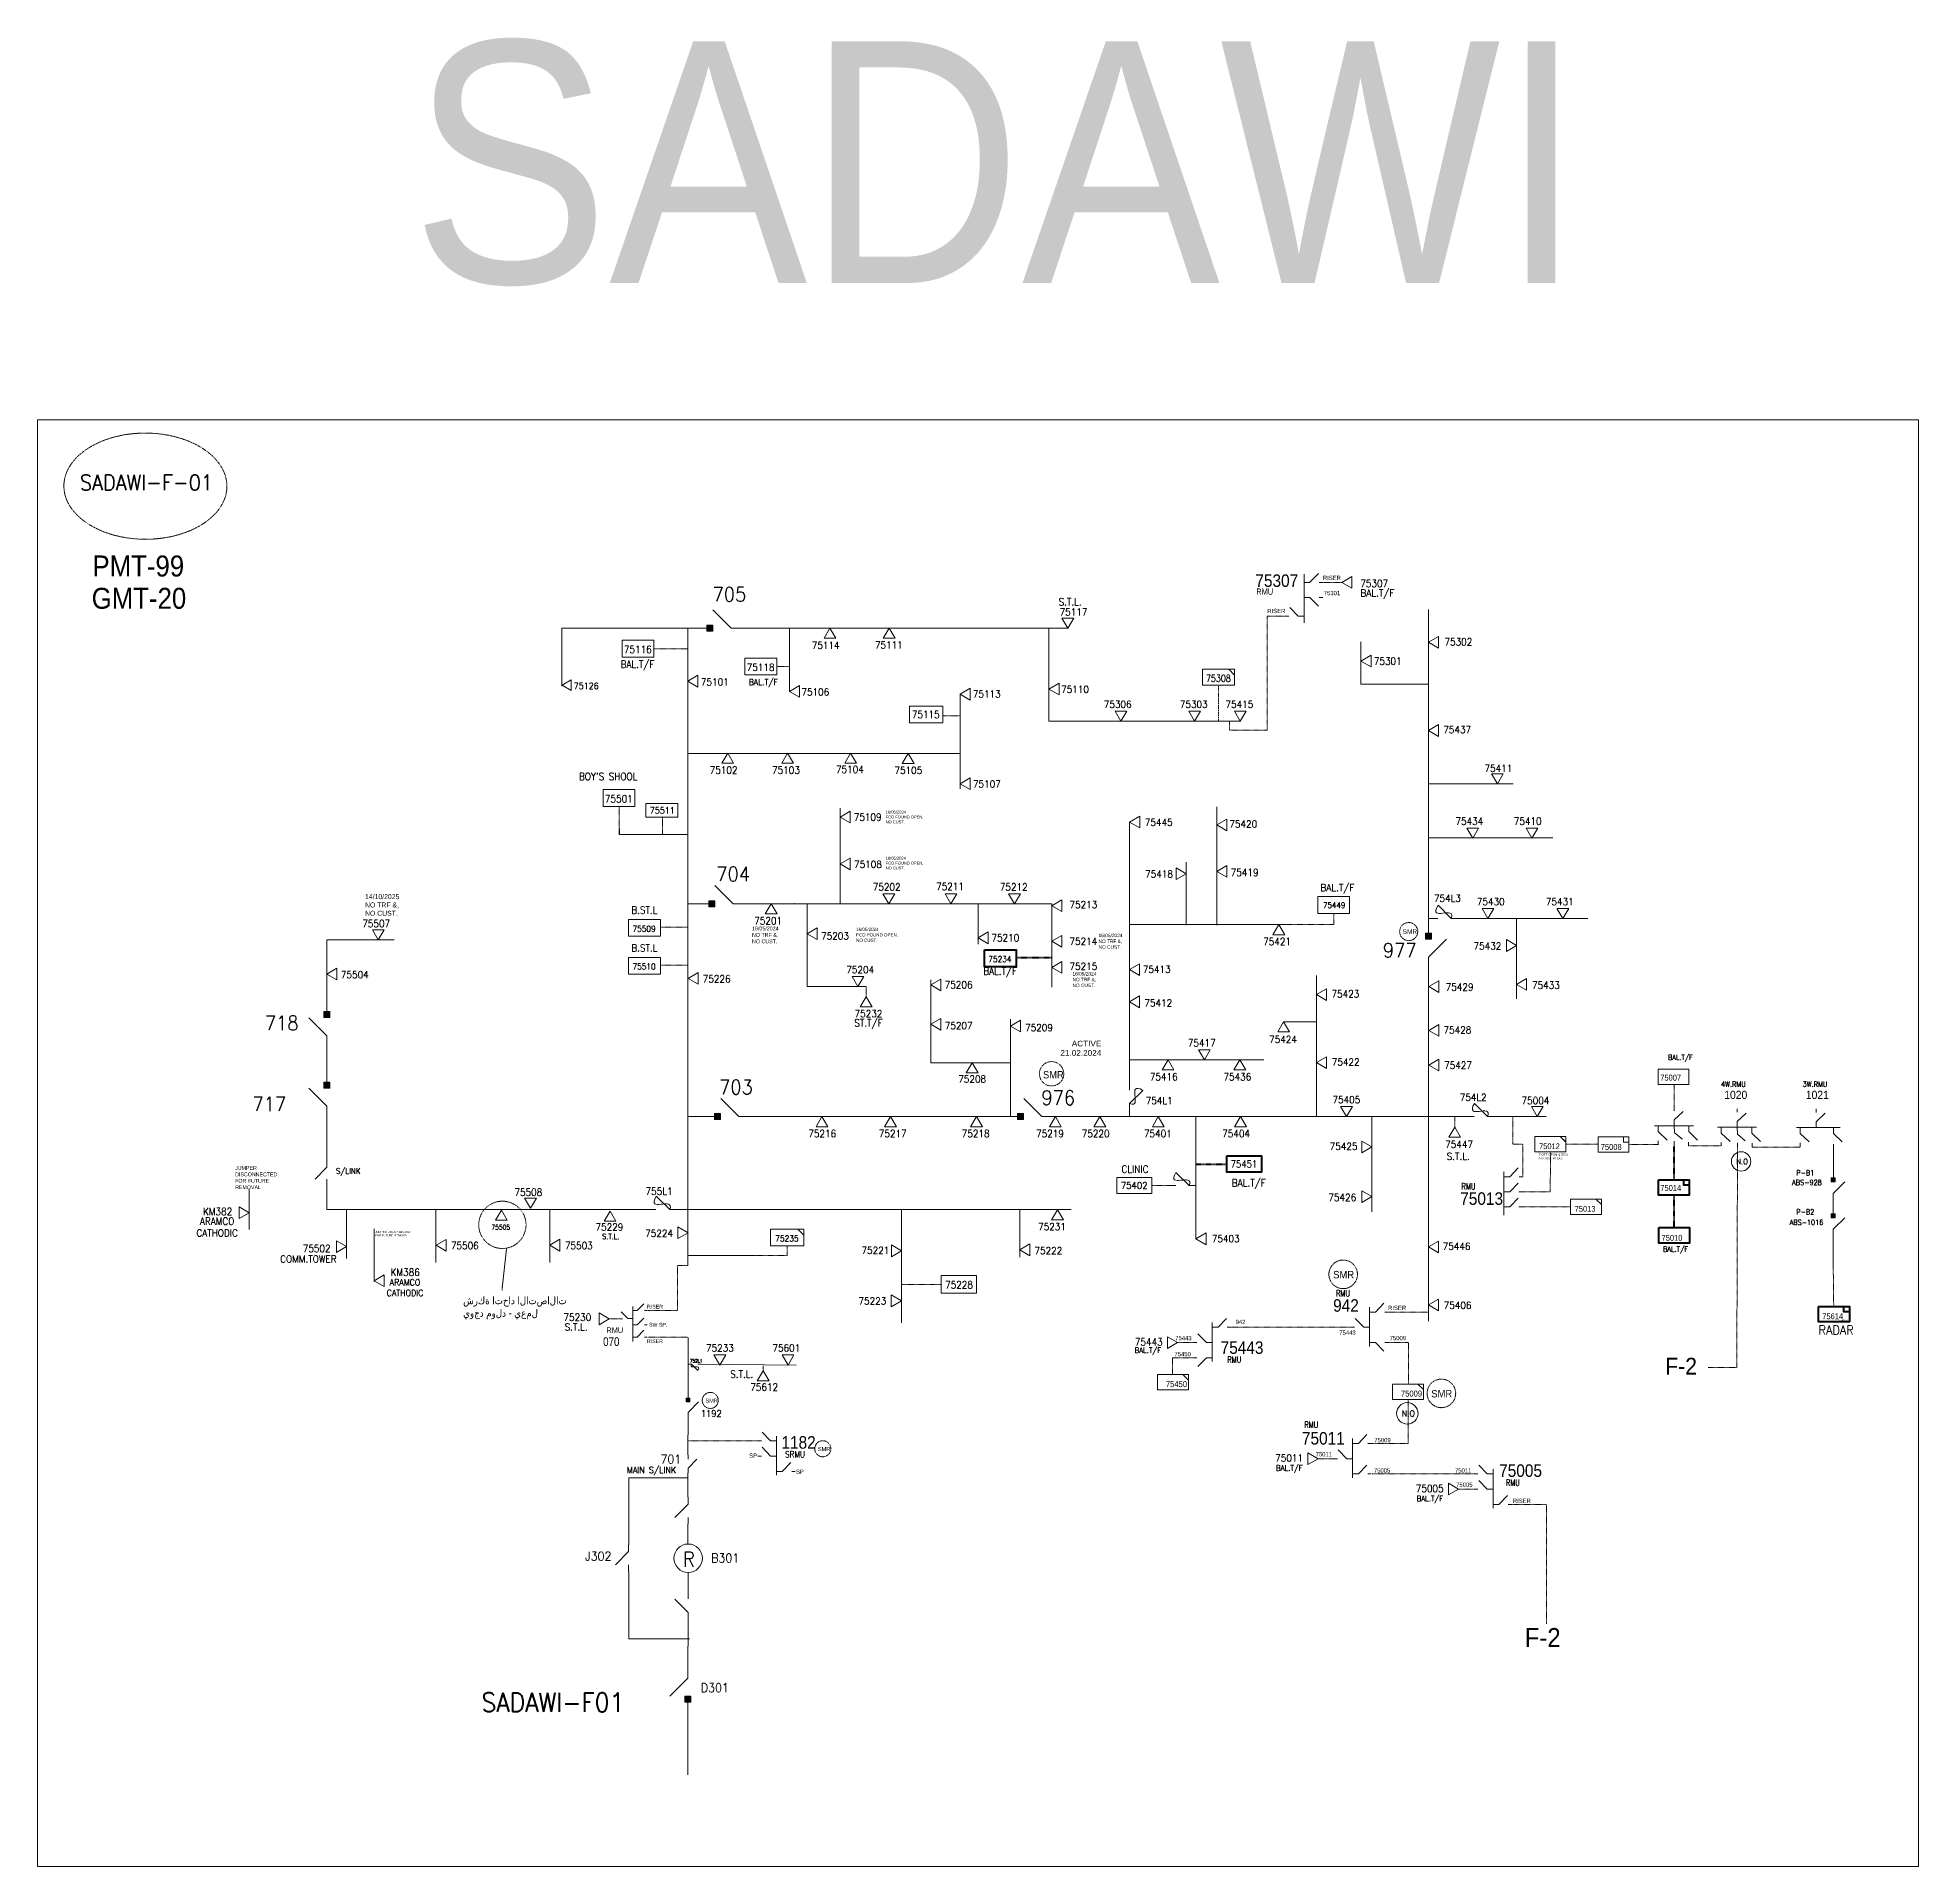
# Model space of a CAD drawing. Header units: metres. Extents: x 65984 to 144644, y -19036 to 23726.
# Drawn here: x 79820 to 81689, y 14799 to 16616 of the extents above; entities that cross this region are included whole.
import ezdxf
from ezdxf.enums import TextEntityAlignment as Align

# ---------------------------------------------------------------- set-up
doc = ezdxf.new("R2010")
doc.units = ezdxf.units.M
doc.header["$MEASUREMENT"] = 0
doc.linetypes.add('DGN Style 3', pattern=[0.013877, 0, -0.013877])
doc.linetypes.add('DGN Style 4', pattern=[1.6, 0.8, -0.4, 0, -0.4])
doc.layers.get('0').update_dxf_attribs({"color": 95, "lineweight": 40})
for name, color, linetype, lineweight in [('d_eos', 111, 'Continuous', 40), ('d_eos no', 121, 'Continuous', 40), ('d_switch', 95, 'Continuous', 40), ('d_tf no', 6, 'Continuous', 40), ('d_ug cable', 95, 'Continuous', 40), ('d_ug tf', 1, 'Continuous', 40), ('d_unit sub', 7, 'Continuous', 40), ('d_village name', 7, 'Continuous', 40), ('EXI TRANS 3PH', 7, 'Continuous', 0), ('FDR  2  03', 240, 'Continuous', 40), ('FDR  2  05', 154, 'Continuous', 40), ('FDR  2  17', 98, 'Continuous', 40), ('FDR  2  19', 172, 'Continuous', 40), ('FDR  3  01', 30, 'Continuous', 40), ('FDR  3  02', 251, 'Continuous', 40), ('FDR  4  02', 126, 'Continuous', 40), ('fedr no', 95, 'Continuous', 40), ('Level 37', 7, 'Continuous', 0), ('O H MAIN FEEDER', 4, 'Continuous', 100), ('RMU', 30, 'Continuous', 120), ('SW N O', 114, 'Continuous', 30), ('U G CABLE', 7, 'Continuous', 0)]:
    doc.layers.add(name, color=color, linetype=linetype, lineweight=lineweight)
doc.styles.add('NASKHF', font='naskhf.shx', dxfattribs={"height": 8})
doc.styles.get("Standard").update_dxf_attribs({"font": 'txt.shx'})
doc.styles.add('Style-Arial', font='arial.ttf')
doc.styles.add('Style-ENGINEERING', font='ENGINEERING.shx')
doc.styles.add('Style-msdefault', font='msdefault.shx')
doc.styles.add('Style-simplex', font='simplex.shx')
doc.styles.add('Style-STANDARD', font='STANDARD.shx')

msp = doc.modelspace()

# ---------------------------------------------------------------- texts
at = {"color": 4, "insert": (80877.3, 15604.5), "char_height": 5.552, "attachment_point": 9}
msp.add_mtext('\\FENGINEERING;\\H1x;\\W1.09375;ACTIVE\\P21.02.2024', dxfattribs=at)
at = {"layer": 'd_eos no', "color": 7, "linetype": 'Continuous', "lineweight": 13, "style": 'Style-Arial', "width": 0.88}
for s, height, p in [('SADAWI', 240.15, (80191.4, 16612.6)), ('PMT-99', 20.85, (79874.7, 16101.6)), ('75307', 12.46, (81030.4, 16082.8)), ('GMT-20', 20.85, (79873.9, 16069.5)), ('75013', 12.46, (81234, 15468.8)), ('75443', 12.46, (80995.9, 15320.7)), ('75011', 12.46, (81076.7, 15230.6)), ('75005', 12.46, (81272.7, 15198.5))]:
    msp.add_text(s, height=height, dxfattribs=at).set_placement(p, align=Align.TOP_LEFT)
at = {"layer": 'd_eos no', "color": 2, "linetype": 'Continuous', "lineweight": 13, "style": 'Style-Arial', "width": 0.88}
for s, p in [('942', (81107.7, 15362.6)), ('1182', (80559.4, 15226.5))]:
    msp.add_text(s, height=12.46, dxfattribs=at).set_placement(p, align=Align.TOP_LEFT)
at = {"layer": 'd_eos no', "color": 7, "linetype": 'Continuous', "lineweight": 13, "ltscale": 0.729, "style": 'Style-msdefault'}
for s, height, width, p in [('RMU', 5.34, 0.818182, (80385.5, 15334.5)), ('070', 8.73, 0.833333, (80382.2, 15324.8))]:
    msp.add_text(s, height=height, dxfattribs=dict(at, width=width)).set_placement(p, align=Align.TOP_LEFT)
at = {"layer": 'd_eos no', "color": 2, "linetype": 'Continuous', "lineweight": 13, "ltscale": 0.9, "insert": (80243.1, 15365.1), "char_height": 7.46, "attachment_point": 1, "style": 'NASKHF'}
msp.add_mtext('\\fArial|b0|i0|c178178|p39;\\H1x;\\W0.88;شركة اتحاد الاتصالات\\Pيوجد مولد - يعمل', dxfattribs=at)
at = {"layer": 'd_switch', "color": 7, "linetype": 'Continuous', "lineweight": 13, "style": 'Style-ENGINEERING', "width": 0.857143}
for s, rotation, p in [('RISER', 359.9996, (81097.5, 16081.5)), ('942', 0.0075, (81010.8, 15342.1)), ('75011', 0.0075, (81228.8, 15194.5))]:
    msp.add_text(s, height=4.27, rotation=rotation, dxfattribs=at).set_placement(p, align=Align.TOP_LEFT)
for s, p in [('75301', (81114.7, 16066.4)), ('RISER', (81180.2, 15356.1)), ('75443', (81130.1, 15331.5)), ('75009', (81180.2, 15326.1)), ('75009', (81164.9, 15224.7)), ('SP', (80581.7, 15193.3))]:
    msp.add_text(s, height=4.27, dxfattribs=at).set_placement(p, align=Align.TOP_RIGHT)
msp.add_text('RISER', height=4.27, rotation=359.9996, dxfattribs=at).set_placement((81060.2, 16048.6), align=Align.TOP_RIGHT)
at = {"layer": 'd_switch', "color": 7, "linetype": 'Continuous', "lineweight": 13, "ltscale": 0.729, "style": 'Style-ENGINEERING', "width": 0.921053}
for s, p in [('RISER', (80441.7, 15357)), ('SW SP.', (80446, 15339.1)), ('RISER', (80441.6, 15322.8))]:
    msp.add_text(s, height=3.69, rotation=359.9925, dxfattribs=at).set_placement(p, align=Align.TOP_RIGHT)
at = {"layer": 'd_switch', "color": 7, "linetype": 'Continuous', "lineweight": 13, "style": 'Style-ENGINEERING', "width": 0.857143}
for s, p in [('75450', (80950, 15310.2)), ('75443', (80950.8, 15326.1)), ('SP', (80527.4, 15209.3)), ('75011', (81090.3, 15210.7)), ('75005', (81230, 15180.4))]:
    msp.add_text(s, height=4.27, dxfattribs=at).set_placement(p, align=Align.TOP_LEFT)
for s, p in [('75005', (81164.5, 15190.3)), ('RISER', (81304.2, 15160.1))]:
    msp.add_text(s, height=4.27, dxfattribs=at).set_placement(p, align=Align.RIGHT)
at = {"layer": 'd_switch', "color": 2, "linetype": 'Continuous', "lineweight": 13, "attachment_point": 1, "style": 'NASKHF'}
for s, insert, char_height in [('\\Fmsdefault;\\H1x;\\W0.9;16/05/2024\\PFCO FOUND OPEN,\\PNO CUST.', (80663, 15848.1), 2.925), ('\\Fmsdefault;\\H1x;\\W0.9;16/05/2024\\PFCO FOUND OPEN,\\PNO CUST.', (80663, 15802.3), 2.925), ('\\Fmsdefault;\\H1x;\\W0.9;14/10/2025\\PNO TRF &,\\PNO CUST.', (80145.6, 15765.1), 4.963), ('\\Fmsdefault;\\H1x;\\W0.9;16/05/2024\\PNO TRF &,\\PNO CUST.', (80530.2, 15732.9), 3.84), ('\\Fmsdefault;\\H1x;\\W0.9;16/05/2024\\PFCO FOUND OPEN,\\PNO CUST.', (80633.6, 15731.7), 3.25), ('\\Fmsdefault;\\H1x;\\W0.9;16/05/2024\\PNO TRF &,\\PNO CUST.', (80874.6, 15725.8), 3.456), ('\\Fmsdefault;\\H1x;\\W0.9;16/05/2024\\PNO TRF &,\\PNO CUST.', (80848.7, 15687.7), 3.456)]:
    msp.add_mtext(s, dxfattribs=dict(at, insert=insert, char_height=char_height))
at = {"layer": 'd_switch', "color": 7, "linetype": 'Continuous', "lineweight": 13, "ltscale": 1.970983, "insert": (80016.5, 15494.9), "char_height": 3.826, "attachment_point": 1, "style": 'NASKHF'}
msp.add_mtext('\\FENGINEERING;\\H1x;\\W0.857143;JUMPER \\PDISCONNECTED\\PFOR FUTURE \\PREMOVAL', dxfattribs=at)
at = {"layer": 'd_switch', "color": 7, "linetype": 'Continuous', "lineweight": 13, "insert": (80155.6, 15430.5), "char_height": 2.067, "attachment_point": 1, "style": 'NASKHF'}
msp.add_mtext('\\FENGINEERING;\\H1x;\\W0.857143;JUMPER DISCONNECTED\\PFOR FUTURE REMOVAL', dxfattribs=at)
at = {"layer": 'd_tf no', "color": 1, "linetype": 'Continuous', "lineweight": 13, "style": 'Style-msdefault'}
for height, width, p in [(4.68, 0.947368, (81176.8, 15730.2)), (7.31, 0.945946, (80819.4, 15589.3)), (4.05, 0.945946, (80483.9, 15263.7)), (4.05, 0.945946, (80595.7, 15215.7))]:
    msp.add_text('SMR', height=height, dxfattribs=dict(at, width=width)).set_placement(p, align=Align.TOP_LEFT)
at = {"layer": 'd_tf no', "color": 13, "linetype": 'Continuous', "lineweight": 13, "style": 'Style-msdefault', "width": 0.945946}
for s, height, p in [('75007', 5.9, (81432.8, 15585.7)), ('75012', 5.68, (81312.4, 15517.4)), ('75008', 5.9, (81373.7, 15516.8)), ('75013', 5.68, (81347.8, 15455.2))]:
    msp.add_text(s, height=height, dxfattribs=at).set_placement(p, align=Align.TOP_LEFT)
at = {"layer": 'd_tf no', "color": 7, "linetype": 'Continuous', "lineweight": 13, "style": 'Style-msdefault', "width": 0.945946}
for s, p in [('1020', (81496.4, 15569.7)), ('1021', (81577.5, 15569.7))]:
    msp.add_text(s, height=8.14, dxfattribs=at).set_placement(p, align=Align.TOP_LEFT)
at = {"layer": 'd_tf no', "color": 13, "linetype": 'Continuous', "lineweight": 40, "style": 'Style-msdefault', "width": 0.945946}
for s, p in [('75014', (81432.9, 15476.1)), ('75010', (81434.1, 15426.5)), ('75614', (81593.8, 15348.6))]:
    msp.add_text(s, height=5.9, dxfattribs=at).set_placement(p, align=Align.TOP_LEFT)
at = {"layer": 'd_tf no', "color": 1, "linetype": 'Continuous', "lineweight": 40, "style": 'Style-msdefault', "width": 0.945946}
for p in [(81107.7, 15390.7), (81205.2, 15272.4)]:
    msp.add_text('SMR', height=7.43, dxfattribs=at).set_placement(p, align=Align.TOP_LEFT)
at = {"layer": 'd_tf no', "color": 7, "linetype": 'Continuous', "lineweight": 40, "style": 'Style-msdefault', "width": 0.945946}
msp.add_text('1500KVA', height=1.62, dxfattribs=at).set_placement((81610, 15342.3), align=Align.TOP_LEFT)
at = {"layer": 'd_tf no', "color": 55, "linetype": 'Continuous', "lineweight": 40, "style": 'Style-msdefault', "width": 0.945946}
for height, p in [(16.68, (81437.7, 15304.4)), (18.82, (81298.1, 15035.8))]:
    msp.add_text('F-2', height=height, dxfattribs=at).set_placement(p, align=Align.TOP_LEFT)
at = {"layer": 'd_tf no', "color": 6, "linetype": 'Continuous', "lineweight": 13, "style": 'Style-msdefault', "width": 0.945946}
msp.add_text('75450', height=5.97, dxfattribs=at).set_placement((80962.5, 15281.2), align=Align.TOP_RIGHT)
at = {"layer": 'd_tf no', "color": 2, "linetype": 'Continuous', "lineweight": 13, "style": 'Style-msdefault', "width": 0.945946}
msp.add_text('75009', height=5.97, dxfattribs=at).set_placement((81196.1, 15271.8), align=Align.TOP_RIGHT)
at = {"layer": 'd_tf no', "color": 2, "linetype": 'Continuous', "lineweight": 40, "insert": (81311.9, 15507.4), "char_height": 2.224, "attachment_point": 1, "style": 'NASKHF'}
msp.add_mtext('\\Fmsdefault;\\H1x;\\W0.945946;T-OFF OPEN & GRD\\PAS CUST REQU.', dxfattribs=at)
at = {"layer": 'FDR  3  01', "color": 121, "linetype": 'Continuous', "lineweight": 13, "style": 'Style-STANDARD'}
for s, p in [('705', (80507.7, 16063.1)), ('704', (80511.4, 15785.1)), ('718', (80062.8, 15637.1)), ('703', (80514.2, 15573.3)), ('717', (80050.4, 15556.5))]:
    msp.add_text(s, height=14.29, rotation=359.9998, dxfattribs=at).set_placement(p, align=Align.MIDDLE_CENTER)
at = {"layer": 'FDR  3  01', "color": 2, "linetype": 'Continuous', "lineweight": 13, "style": 'Style-STANDARD'}
for s, p in [('977', (81173.9, 15709.2)), ('976', (80834.5, 15562.7))]:
    msp.add_text(s, height=14.29, rotation=359.9998, dxfattribs=at).set_placement(p, align=Align.MIDDLE_CENTER)
at = {"layer": 'FDR  3  02', "color": 94, "linetype": 'Continuous', "lineweight": 13, "attachment_point": 5, "rotation": 359.9998, "style": 'Style-STANDARD'}
for s, insert, char_height in [('754L3\\P\\P', (81221.3, 15755.1), 7.03), ('754L1\\P\\P', (80934.8, 15554.1), 7.03), ('S/LINK\\P', (80128.9, 15489), 5.71), ('MAIN S/LINK\\P', (80430.3, 15191.8), 6.343), ('701\\P', (80449.5, 15203.7), 8.79), ('J302\\P', (80377.4, 15107.2), 8.79), ('B301\\P', (80503.5, 15105.4), 8.79), ('D301\\P', (80493.2, 14976.5), 8.79)]:
    msp.add_mtext(s, dxfattribs=dict(at, insert=insert, char_height=char_height))
at = {"layer": 'FDR  3  02', "color": 7, "linetype": 'Continuous', "lineweight": 13, "attachment_point": 5, "rotation": 359.9998, "style": 'Style-STANDARD'}
for s, insert, char_height in [('754L2\\P\\P', (81246.9, 15557.3), 7.03), ('752L1', (80474.7, 15301.2), 3.29)]:
    msp.add_mtext(s, dxfattribs=dict(at, insert=insert, char_height=char_height))
at = {"layer": 'FDR  3  02', "color": 2, "linetype": 'Continuous', "lineweight": 13, "insert": (80489.7, 15249), "char_height": 6.66, "attachment_point": 5, "rotation": 359.9998, "style": 'Style-STANDARD'}
msp.add_mtext('1192', dxfattribs=at)
at = {"layer": 'FDR  4  02', "color": 6, "linetype": 'Continuous', "lineweight": 13, "insert": (80332.3, 14962), "char_height": 18.84, "attachment_point": 5, "rotation": 359.9998, "style": 'Style-STANDARD'}
msp.add_mtext('SADAWI-F01', dxfattribs=at)
at = {"layer": 'fedr no', "color": 6, "linetype": 'Continuous', "lineweight": 13, "insert": (79928.4, 16174.1), "char_height": 15.474, "attachment_point": 5, "style": 'Style-STANDARD'}
msp.add_mtext('SADAWI-F-01', dxfattribs=at)
at = {"layer": 'Level 37', "color": 7, "linetype": 'Continuous', "lineweight": 13, "style": 'Style-msdefault', "width": 0.854701}
msp.add_text('RMU', height=6.22, rotation=359.9996, dxfattribs=at).set_placement((81039.7, 16065.7), align=Align.MIDDLE_CENTER)
at = {"layer": 'Level 37', "color": 7, "linetype": 'Continuous', "lineweight": 13, "style": 'Style-STANDARD', "width": 0.854701}
for p in [(81242.2, 15474.7), (81009.5, 15302.6), (81086, 15237.8), (81286.3, 15180.3)]:
    msp.add_text('RMU', height=6.22, dxfattribs=at).set_placement(p, align=Align.MIDDLE_CENTER)
at = {"layer": 'Level 37', "color": 2, "linetype": 'Continuous', "lineweight": 13, "width": 0.854701}
for s, style, p in [('RMU', 'Style-STANDARD', (81117.6, 15368.5)), ('SRMU', 'Style-simplex', (80572.9, 15208.4))]:
    msp.add_text(s, height=6.22, dxfattribs=dict(at, style=style)).set_placement(p, align=Align.MIDDLE_CENTER)
at = {"layer": 'RMU', "color": 6, "linetype": 'Continuous', "lineweight": 13, "style": 'Style-STANDARD', "width": 0.909091}
msp.add_text('75308', height=6.91, dxfattribs=at).set_placement((80993.7, 15979.5), align=Align.MIDDLE_CENTER)
at = {"layer": 'RMU', "color": 6, "linetype": 'Continuous', "lineweight": 13, "style": 'Style-STANDARD'}
for s, insert, char_height, attachment_point, rotation in [('\\H1.04778x;75307', (81148.5, 16073.8), 6.751, 5, 359.9998), ('\\H1.50609x;S.T.L.', (80834.9, 16052), 4.697, 7, 359.9998), ('\\H1.04778x;BAL.T/F', (81151.8, 16063.2), 6.751, 5, 359.9998), ('\\H1.50609x;75117', (80835.9, 16042), 4.697, 7, 359.9998), ('\\H1.04778x;75302^J', (81232.2, 16015.8), 6.751, 5, 359.9998), ('\\H1.04778x;75116', (80416.7, 16008.2), 6.751, 5, 359.9998), ('\\pt157.318;\\H1.04778x;75114', (80603.4, 16012.3), 6.751, 5, 359.9998), ('\\H1.04778x;75111^J', (80666.2, 16012.7), 6.751, 5, 359.9998), ('\\H1.04778x;75301^J', (81162, 15996.6), 6.751, 5, 359.9998), ('\\H1.04778x;BAL.T/F', (80416.4, 15992.4), 6.751, 5, 359.9998), ('75118', (80538.7, 15990.5), 7.07, 5, 359.9998), ('\\H1.04778x;75126', (80365.4, 15972), 6.076, 5, 359.9998), ('\\H1.04778x;75101^J', (80493.2, 15975.9), 6.751, 5, 359.9998), ('\\H1.04778x;BAL.T/F', (80541.4, 15974.8), 5.804, 5, 359.9998), ('\\H1.04778x;75106^J', (80593.1, 15965.9), 6.751, 5, 359.9998), ('\\H1.04778x;75113^J', (80763.5, 15963.9), 6.751, 5, 359.9998), ('\\H1.04778x;75110^J', (80851.2, 15968.6), 6.751, 5, 359.9998), ('\\H1.04778x;75115', (80702.9, 15943.6), 6.751, 5, 359.9998), ('\\H1.04778x;75306', (80893.6, 15953.7), 6.751, 5, 359.9998), ('\\H1.04778x;75303^J', (80969.2, 15953.7), 6.751, 5, 359.9998), ('\\H1.04778x;75415^J', (81014.5, 15953.7), 6.751, 5, 359.9998), ('\\H1.04778x;75437^J', (81231, 15928.6), 6.751, 5, 359.9998), ('\\H1.04778x;75102^J', (80501.9, 15888.3), 6.751, 5, 359.9998), ('\\H1.04778x;75103^J', (80563.9, 15888.3), 6.751, 5, 359.9998), ('\\H1.04778x;75104^J', (80627.4, 15889), 6.751, 5, 359.9998), ('\\H1.04778x;75105^J', (80685.5, 15888.2), 6.751, 5, 359.9998), ('\\H1.04778x;75411^J', (81272, 15890.1), 6.751, 5, 0.0002), ("\\H1.04778x;BOY'S SHOOL", (80387.2, 15882), 6.751, 5, 359.9998), ('\\H1.04778x;75107^J', (80763.6, 15874.6), 6.751, 5, 359.9998), ('\\H1.04778x;75501^J', (80397.8, 15859.8), 6.751, 5, 359.9998), ('75511^J', (80441, 15848.3), 6.37, 5, 359.9998), ('\\H1.04778x;75109^J', (80645.1, 15841.6), 6.751, 5, 359.9998), ('\\H1.04778x;75445^J', (80934.4, 15836.5), 6.751, 5, 359.9998), ('\\H1.04778x;75420^J', (81018.4, 15834.7), 6.751, 5, 359.9998), ('\\H1.04778x;75434^J', (81243.1, 15837.6), 6.751, 5, 0.0002), ('\\H1.04778x;75410^J', (81301, 15837.6), 6.751, 5, 0.0002), ('\\H1.04778x;75108^J', (80645.4, 15794.8), 6.751, 5, 359.9998), ('\\H1.04778x;75202^J', (80664, 15772.3), 6.751, 5, 359.9998), ('\\H1.04778x;75211^J', (80726.9, 15772.7), 6.751, 5, 359.9998), ('\\H1.04778x;75212^J', (80790.3, 15772.3), 6.751, 5, 359.9998), ('\\H1.04778x;75418^J', (80934.7, 15785.1), 6.751, 5, 359.9998), ('\\H1.04778x;75419^J', (81019.7, 15786.6), 6.751, 5, 359.9998), ('\\H1.04778x;BAL.T/F', (81112, 15770.3), 6.751, 5, 359.9998), ('\\H1.04778x;75430^J', (81264.4, 15757.7), 6.751, 5, 0.0002), ('\\H1.04778x;75431^J', (81333, 15757.7), 6.751, 5, 0.0002), ('\\H1.04778x;75507', (80156.7, 15735.9), 6.751, 5, 359.9998), ('\\H1.04778x;75201^J', (80546.2, 15738.6), 6.751, 5, 359.9998), ('\\H1.12058x;75449', (81108.8, 15754.1), 5.082, 5, 359.9998), ('\\H1.112x;75509', (80422.9, 15730.7), 5.307, 5, 359.9998), ('\\H1.04778x;75203^J', (80612.7, 15723.4), 6.751, 5, 359.9998), ('\\H1.04778x;75210^J', (80781.9, 15721.7), 6.751, 5, 359.9998), ('\\H1.04778x;75421^J', (81052, 15718), 6.751, 5, 359.9998), ('\\H1.04778x;75432^J', (81261.1, 15713.5), 6.751, 5, 0.0002), ('\\H1.04778x;75504^J', (80135.4, 15685), 6.751, 5, 359.9998), ('75510', (80422.9, 15693.1), 5.9, 5, 359.9998), ('\\H1.04778x;75226', (80495, 15680.9), 6.751, 5, 359.9998), ('\\H1.04778x;75204^J', (80637.7, 15690.1), 6.751, 5, 359.9998), ('\\H1.04778x;75413^J', (80932.4, 15690.3), 6.751, 5, 359.9998), ('\\H1.04778x;75206^J', (80735.5, 15675), 6.751, 5, 359.9998), ('\\H1.04778x;75423^J', (81119.9, 15666), 6.751, 5, 359.9998), ('\\H1.04778x;75429^J', (81233.4, 15672.7), 6.751, 5, 0.0002), ('\\H1.04778x;75433^J', (81319.2, 15674.6), 6.751, 5, 359.9998), ('\\H1.04778x;75232', (80645.9, 15646.3), 6.751, 5, 359.9998), ('\\H1.04778x;75412^J', (80933.9, 15656.9), 6.751, 5, 359.9998), ('\\H1.04778x;ST.T/F', (80645.9, 15636), 6.751, 5, 359.9998), ('\\H1.04778x;75207^J', (80735.6, 15634.4), 6.751, 5, 359.9998), ('\\H1.04778x;75209^J', (80815.4, 15632.4), 6.751, 5, 359.9998), ('\\H1.04778x;75428^J', (81231.3, 15630.1), 6.751, 5, 0.0002), ('\\H1.04778x;75417^J', (80977.2, 15617.3), 6.751, 5, 359.9998), ('\\H1.04778x;75424^J', (81057.9, 15620.9), 6.751, 5, 359.9998), ('\\H1.04778x;75422^J', (81120.2, 15598.3), 6.751, 5, 359.9998), ('\\H1.04778x;75427^J', (81231.8, 15595.1), 6.751, 5, 0.0002), ('\\H1.04778x;BAL.T/F', (81452.8, 15602.1), 4.976, 5, 359.9998), ('\\H1.04778x;75208^J', (80749, 15581.5), 6.751, 5, 359.9998), ('\\H1.04778x;75416^J', (80939.4, 15583.6), 6.751, 5, 359.9998), ('\\H1.04778x;75436^J', (81012.6, 15583.6), 6.751, 5, 359.9998), ('4W.RMU', (81505.5, 15576.3), 5.21, 5, 359.9998), ('3W.RMU', (81586.6, 15576.3), 5.21, 5, 359.9998), ('\\H1.04778x;75405^J', (81120.9, 15560.8), 6.751, 5, 0.0002), ('\\H1.04778x;75004^J', (81308.8, 15560), 6.751, 5, 359.9998), ('\\H1.04778x;75216^J', (80600, 15527.2), 6.751, 5, 359.9998), ('\\H1.04778x;75217^J', (80670, 15527.2), 6.751, 5, 359.9998), ('\\H1.04778x;75218^J', (80752.4, 15527.2), 6.751, 5, 359.9998), ('\\H1.04778x;75219^J', (80826.3, 15527.2), 6.751, 5, 359.9998), ('\\H1.04778x;75220^J', (80871.7, 15527.2), 6.751, 5, 359.9998), ('\\H1.04778x;75401^J', (80933.5, 15527.2), 6.751, 5, 359.9998), ('\\H1.04778x;75404^J', (81011.3, 15527.2), 6.751, 5, 359.9998), ('\\H1.04778x;75425^J', (81118.1, 15514.4), 6.751, 5, 0.0002), ('\\H1.04778x;75447', (81232.9, 15516.4), 6.751, 5, 359.9998), ('\\H1.04778x;S.T.L.', (81232, 15504.6), 6.751, 5, 359.9998), ('\\H1.04778x;75402^J', (80910, 15475.6), 6.507, 5, 359.9998), ('\\H1.04778x;CLINIC', (80910.8, 15491.8), 6.751, 5, 359.9998), ('P-B1', (81576.9, 15488.2), 5.21, 5, 359.9998), ('75508', (80307.9, 15468.9), 7.07, 5, 359.9999), ('\\H1.04778x;75426^J', (81116.8, 15463.7), 6.751, 5, 0.0002), ('\\H1.62725x;ARAMCO\\PCATHODIC', (79998.6, 15434.2), 4.347, 5, 359.9997), ('\\H1.04778x;KM382', (79999.1, 15449.7), 6.751, 5, 359.9997), ('P-B2', (81576.9, 15449.3), 5.21, 5, 359.9998), ('75505', (80280.5, 15434.1), 4.73, 5, 359.9998), ('75229', (80388.5, 15434.3), 7.07, 5, 359.9998), ('\\H1.04778x;S.T.L.', (80389.8, 15424.9), 5.087, 5, 359.9998), ('75224^J', (80437.8, 15428.1), 7.07, 5, 359.9998), ('75235^J', (80564.9, 15422.9), 5.97, 5, 359.9998), ('\\H1.04778x;75231', (80828.3, 15434.7), 6.751, 5, 359.9998), ('\\H1.04778x;75403^J', (81001, 15422.7), 6.751, 5, 359.9998), ('\\H1.45906x;COMM.TOWER', (80089.3, 15402.5), 4.848, 5, 359.9997), ('\\H1.04778x;75502^J', (80097.5, 15413), 6.751, 5, 359.9997), ('75506', (80244.8, 15415.9), 7.07, 5, 359.9998), ('75503', (80358.1, 15415.9), 7.07, 5, 359.9998), ('\\H1.04778x;75221^J', (80652.8, 15411.1), 6.751, 5, 0.0002), ('\\H1.04778x;75222^J', (80824.7, 15410.9), 6.751, 5, 359.9998), ('\\H1.04778x;75446', (81230.4, 15415.2), 6.751, 5, 359.9998), ('\\H1.04778x;KM386', (80185.5, 15389.4), 6.751, 5, 359.9998), ('\\H1.58595x;ARAMCO\\PCATHODIC', (80185.3, 15374.1), 3.949, 5, 359.9998), ('\\H1.04778x;75228', (80735.9, 15376.9), 6.751, 5, 359.9998), ('\\H1.04778x;75230', (80356.6, 15344.7), 6.751, 5, 359.9998), ('\\H1.04778x;75223^J', (80649.8, 15360.7), 6.751, 5, 359.9998), ('\\H1.04778x;75406^J', (81231.4, 15356.6), 6.751, 5, 359.9998), ('\\H1.04778x;S.T.L.', (80355.4, 15334.9), 6.751, 5, 359.9998), ('75233', (80498.3, 15314), 7.07, 5, 359.9998), ('\\H1.04778x;75601^J', (80564.3, 15314), 6.751, 5, 359.9998), ('\\H1.04778x;BAL.T/F', (80923.6, 15311), 5.291, 5, 0.0077), ('75443', (80924.5, 15320.2), 7.07, 5, 0.0077), ('\\H1.04778x;S.T.L.', (80520, 15288.1), 6.751, 5, 359.9998), ('\\H1.04778x;75612', (80542.3, 15275.2), 6.751, 5, 359.9998), ('75011', (81064, 15204.8), 7.07, 5, 0.0077), ('\\H1.04778x;BAL.T/F', (81064.2, 15193.9), 5.291, 5, 0.0077), ('75005', (81203.7, 15174.5), 7.07, 5, 0.0077), ('\\H1.04778x;BAL.T/F', (81203.9, 15163.6), 5.291, 5, 0.0077)]:
    msp.add_mtext(s, dxfattribs=dict(at, insert=insert, char_height=char_height, attachment_point=attachment_point, rotation=rotation))
at = {"layer": 'RMU', "color": 6, "linetype": 'Continuous', "lineweight": 53, "attachment_point": 5, "rotation": 359.9998, "style": 'Style-STANDARD'}
for s, insert, char_height in [('75213', (80859.5, 15754.7), 7.07), ('75214', (80859.5, 15718.3), 7.07), ('75234', (80776.6, 15700.5), 5.9), ('BAL.T/F', (80776.9, 15687.4), 7.07), ('\\H1.04778x;75215^J', (80859.5, 15693.4), 6.751), ('75451', (81019.1, 15497), 6.82), ('BAL.T/F', (81023.9, 15477), 7.07), ('\\H1.04778x;BAL.T/F', (81448.1, 15411.5), 4.976)]:
    msp.add_mtext(s, dxfattribs=dict(at, insert=insert, char_height=char_height))
at = {"layer": 'RMU', "color": 7, "linetype": 'Continuous', "lineweight": 13, "attachment_point": 5, "rotation": 359.9998, "style": 'Style-STANDARD'}
for s, insert, char_height in [('\\H1.04778x;B.ST.L', (80423.2, 15749.2), 6.751), ('\\H1.04778x;B.ST.L', (80423.2, 15711.5), 6.751), ('ABS-928', (81578.6, 15478.6), 5.21), ('755L1', (80437.8, 15469.9), 7.07), ('ABS-1016', (81578.1, 15439), 5.21), ('RADAR', (81607.6, 15331.9), 9.04)]:
    msp.add_mtext(s, dxfattribs=dict(at, insert=insert, char_height=char_height))

# ---------------------------------------------------------------- blocks, each defined once
blk = doc.blocks.new('FUSE01')
at = {"color": 0, "linetype": 'ByBlock', "lineweight": -2}
blk.add_line((0, -17.15), (0, -22.55), dxfattribs=at)
at = {"color": 0, "linetype": 'ByBlock', "lineweight": -2, "flags": 128}
blk.add_lwpolyline([(0, 0.05), (0, -5.75), (-11.2, -16.95)], dxfattribs=at)
at = {"color": 0, "linetype": 'ByBlock', "lineweight": -2}
blk.add_open_spline([(-11.2, -16.95), (3.4, -25.35), (-11.6, -1.35), (0, -5.75)], degree=3, dxfattribs=at)
blk = doc.blocks.new('ABS2')
at = {"color": 0, "linetype": 'ByBlock', "lineweight": -2}
for q in [(-59.8, 87), (0, 0)]:
    blk.add_line((0, 27.2), q, dxfattribs=at)
at = {"color": 0, "linetype": 'ByBlock', "lineweight": -2, "flags": 128}
for points in [[(10, 87.2), (-10, 87.2), (-10, 107.2), (10, 107.2)], [(7.6, 99.3), (7.6, 99.3), (7.6, 99.3), (7.6, 99.3)]]:
    blk.add_lwpolyline(points, close=True, dxfattribs=at)
at = {"color": 0, "linetype": 'ByBlock', "lineweight": -2}
for points in [[(10, 87.2), (-10, 87.2), (10, 107.2), (-10, 107.2)], [(7.6, 99.3), (7.6, 99.3), (7.6, 99.3)]]:
    blk.add_solid(points, dxfattribs=at)
blk = doc.blocks.new('TF_2_3')
at = {"layer": 'd_village name', "color": 0, "linetype": 'Continuous', "lineweight": -2, "ltscale": 500}
blk.add_line((3150, 2475), (4950, 675), dxfattribs=at)
blk.add_3dface([(-5050, 2475), (4950, 2475), (4950, -2525), (-5050, -2525)], dxfattribs=at)
blk = doc.blocks.new('TF3')
at = {"color": 0, "linetype": 'ByBlock', "lineweight": -2}
for p, q in [((11.3, 9), (18.3, 9)), ((18.3, 9), (18.3, 2))]:
    blk.add_line(p, q, dxfattribs=at)
at = {"color": 0, "linetype": 'ByBlock', "lineweight": -2, "flags": 128}
blk.add_lwpolyline([(18.3, 2), (11.3, 2), (11.3, 9)], dxfattribs=at)
at = {"color": 0, "linetype": 'ByBlock', "lineweight": -2}
blk.add_3dface([(-21.7, 9), (18.3, 9), (18.3, -11), (-21.7, -11)], dxfattribs=at)
blk = doc.blocks.new('TF_8')
at = {"color": 0, "linetype": 'ByBlock', "lineweight": -2}
blk.add_line((6.3, 4.95), (9.9, 1.35), dxfattribs=at)
blk.add_3dface([(-10.1, 4.95), (9.9, 4.95), (9.9, -5.05), (-10.1, -5.05)], dxfattribs=at)
blk = doc.blocks.new('*U1058')
at = {"layer": 'FDR  2  05', "color": 94, "linetype": 'Continuous', "lineweight": 13}
blk.add_line((11.8, -11.2), (22.6, -11.2), dxfattribs=at)
at = {"layer": 'FDR  2  05', "color": 94, "linetype": 'Continuous', "lineweight": 13, "extrusion": (0, 0, -1), "flags": 128}
blk.add_lwpolyline([(22.6, -11.2), (11, -11.2), (-11.4, 11.2)], dxfattribs=at)
blk = doc.blocks.new('TRA1_814')
at = {"layer": 'EXI TRANS 3PH', "color": 1, "linetype": 'Continuous', "lineweight": 13, "flags": 128}
blk.add_lwpolyline([(10, -17), (0, 0), (-10, -17)], close=True, dxfattribs=at)
blk = doc.blocks.new('TRA1_813')
at = {"layer": 'EXI TRANS 3PH', "color": 1, "linetype": 'Continuous', "lineweight": 13, "xscale": 1.000046566207833, "yscale": 1.000046566207833, "zscale": 1.000046566207833, "rotation": 180}
blk.add_blockref('TRA1_814', (0, 0), dxfattribs=at)
blk = doc.blocks.new('TRA1_3')
at = {"layer": 'EXI TRANS 3PH', "color": 1, "linetype": 'Continuous', "lineweight": 0, "extrusion": (0, 0, -1), "flags": 128}
blk.add_lwpolyline([(-10, -17), (0, 0), (10, -17)], close=True, dxfattribs=at)
blk = doc.blocks.new('TRA1_2')
at = {"layer": 'EXI TRANS 3PH', "color": 1, "linetype": 'Continuous', "lineweight": 0, "xscale": 1.000046566207833, "yscale": 1.000046566207833, "zscale": 1.000046566207833, "rotation": 180}
blk.add_blockref('TRA1_3', (0, 0), dxfattribs=at)
blk = doc.blocks.new('*U1402')
at = {"layer": 'FDR  4  02', "linetype": 'Continuous', "lineweight": 13}
blk.add_circle((0, 1.1), 20, dxfattribs=at)
at = {"layer": 'FDR  4  02', "linetype": 'Continuous', "lineweight": 13, "style": 'Style-STANDARD'}
blk.add_text('R', height=20.7, dxfattribs=at).set_placement((1, -0.4), align=Align.MIDDLE_CENTER)
blk = doc.blocks.new('*U1430')
at = {"layer": 'SW N O', "color": 3, "lineweight": 13}
blk.add_circle((0, 0), 16.8, dxfattribs=at)
at = {"layer": 'SW N O', "color": 3, "lineweight": 13, "style": 'Style-STANDARD'}
blk.add_text('N.O', height=9.6, dxfattribs=at).set_placement((1.7, -0.2), align=Align.MIDDLE_CENTER)

# ---------------------------------------------------------------- linework, layer by layer
at = {"layer": 'd_eos', "color": 7, "linetype": 'Continuous', "lineweight": 13, "ltscale": 1.031848}
for p, q in [((81078.8, 16034.7), (81078.8, 16083.2)), ((81078.8, 16074.9), (81084.6, 16074.9)), ((81084.6, 16075), (81093.1, 16083.7)), ((81093.9, 16074.9), (81097.4, 16074.9)), ((81078.8, 16059.8), (81084.6, 16059.8)), ((81084.6, 16059.8), (81093.1, 16051.1)), ((81093.9, 16059.8), (81097.4, 16059.8)), ((81063.8, 16041.2), (81060.2, 16041.2)), ((81073, 16041.2), (81064.6, 16050)), ((81078.8, 16041.2), (81073, 16041.2)), ((81446.8, 15549.9), (81446.8, 15553.5)), ((81509.4, 15548.4), (81509.4, 15551.9)), ((81587.9, 15548.1), (81587.9, 15551.6)), ((81427.1, 15535), (81466, 15535)), ((81430.9, 15535), (81430.9, 15529.2)), ((81446.8, 15540.7), (81455.6, 15549.1)), ((81446.8, 15534.9), (81446.8, 15540.7)), ((81446.9, 15528.1), (81446.8, 15534.9)), ((81461.2, 15535), (81461.2, 15529.2)), ((81489.7, 15533.5), (81528.6, 15533.5)), ((81493.5, 15533.5), (81493.5, 15527.7)), ((81509.4, 15539.1), (81518.1, 15547.6)), ((81509.4, 15533.3), (81509.4, 15539.1)), ((81509.5, 15526.5), (81509.4, 15533.4)), ((81523.7, 15533.5), (81523.7, 15527.7)), ((81568.2, 15533.2), (81611.7, 15533.2)), ((81572, 15533.2), (81572, 15527.4)), ((81587.9, 15538.8), (81596.6, 15547.3)), ((81587.9, 15533.1), (81587.9, 15538.8)), ((81605, 15533.1), (81605, 15527.3)), ((81430.9, 15529.2), (81439.7, 15520.7)), ((81430.9, 15519.9), (81430.9, 15516.4)), ((81446.7, 15514.4), (81446.7, 15519.6)), ((81446.9, 15528), (81454.9, 15521.5)), ((81461, 15518.5), (81461, 15515)), ((81461.2, 15529.2), (81469.9, 15520.7)), ((81493.5, 15527.7), (81502.2, 15519.2)), ((81493.5, 15518.4), (81493.5, 15514.9)), ((81509.5, 15526.5), (81517.2, 15520.1)), ((81509.5, 15515.6), (81509.5, 15518)), ((81523.7, 15527.7), (81532.5, 15519.2)), ((81524.3, 15517.5), (81524.3, 15513.6)), ((81572, 15527.4), (81580.7, 15518.9)), ((81572, 15518.1), (81572, 15513.6)), ((81604.9, 15527.3), (81613.7, 15518.8)), ((81605.1, 15516.7), (81605.1, 15513.2)), ((81277.5, 15446.1), (81277.5, 15489.2)), ((81277.5, 15484.3), (81283.3, 15484.3)), ((81283.2, 15469.2), (81291.6, 15477.9)), ((81283.3, 15484.3), (81291.7, 15493.1)), ((81292.6, 15484.3), (81296.1, 15484.3)), ((81277.4, 15469.2), (81283.2, 15469.2)), ((81283.2, 15454.4), (81291.6, 15463.1)), ((81292.4, 15469.2), (81296, 15469.2)), ((81277.4, 15454.4), (81283.2, 15454.4)), ((81292.4, 15454.4), (81296, 15454.4)), ((80981.7, 15319.5), (80973.2, 15328.2)), ((80987.5, 15300.6), (80987.5, 15339.5)), ((80987.5, 15334.7), (80993.3, 15334.7)), ((80993.3, 15334.7), (81001.7, 15343.4)), ((81002.5, 15334.7), (81006.1, 15334.7)), ((80972.4, 15319.5), (80968.9, 15319.5)), ((80987.5, 15319.5), (80981.7, 15319.5)), ((80972.4, 15304.4), (80968.9, 15304.4)), ((80981.7, 15304.4), (80973.2, 15295.7)), ((80987.5, 15304.4), (80981.7, 15304.4)), ((81127, 15185.2), (81127, 15224.1)), ((81127, 15219.3), (81132.8, 15219.3)), ((81132.8, 15219.3), (81141.3, 15228)), ((81142.1, 15219.3), (81145.6, 15219.3)), ((81111.9, 15204.1), (81108.4, 15204.1)), ((81121.2, 15204.1), (81112.7, 15212.9)), ((81127, 15204.1), (81121.2, 15204.1)), ((81132.8, 15189), (81141.3, 15197.7)), ((81260.9, 15189), (81252.4, 15197.7)), ((80569.6, 15191.5), (80573.1, 15191.5)), ((81127, 15189), (81132.8, 15189)), ((81142.1, 15189), (81145.6, 15189)), ((81251.6, 15189), (81248.1, 15189)), ((81260.9, 15173.9), (81252.4, 15182.6)), ((81266.7, 15189), (81260.9, 15189)), ((81266.7, 15154.9), (81266.7, 15193.8)), ((81251.6, 15173.9), (81248.1, 15173.9)), ((81266.7, 15173.9), (81260.9, 15173.9)), ((81272.5, 15158.7), (81281, 15167.5)), ((81266.7, 15158.7), (81272.5, 15158.7)), ((81281.8, 15158.7), (81285.3, 15158.7))]:
    msp.add_line(p, q, dxfattribs=at)
at = {"layer": 'd_eos', "color": 7, "linetype": 'Continuous', "lineweight": 13, "ltscale": 0.619382}
for p, q in [((80406.7, 15343.3), (80400.1, 15350.1)), ((80411.6, 15320.6), (80411.6, 15355.4)), ((80411.6, 15351.3), (80416.1, 15351.3)), ((80416.1, 15351.3), (80422.7, 15358.1)), ((80423.4, 15351.3), (80426.1, 15351.3)), ((80401.3, 15343.2), (80398.6, 15343.2)), ((80411.3, 15343.3), (80406.7, 15343.3)), ((80411.6, 15337), (80416.1, 15337)), ((80416.1, 15337), (80422.7, 15343.8)), ((80416.1, 15325), (80422.7, 15331.8)), ((80423.4, 15337), (80426.1, 15337)), ((80411.6, 15325), (80416.1, 15325)), ((80423.4, 15325), (80426.1, 15325))]:
    msp.add_line(p, q, dxfattribs=at)
at = {"layer": 'd_eos', "color": 2, "linetype": 'Continuous', "lineweight": 13, "ltscale": 1.031848}
for p, q in [((81144, 15315.7), (81143.9, 15354.6)), ((81143.9, 15349.8), (81149.7, 15349.8)), ((81149.7, 15349.8), (81158.2, 15358.5)), ((81159, 15349.8), (81162.5, 15349.8)), ((81128.9, 15334.7), (81125.4, 15334.7)), ((81138.2, 15334.7), (81129.7, 15343.4)), ((81143.9, 15334.7), (81138.2, 15334.7)), ((81144, 15319.5), (81149.7, 15319.5)), ((81149.7, 15319.5), (81158.2, 15310.8)), ((81159, 15319.5), (81162.5, 15319.5)), ((80539.5, 15221.8), (80535.9, 15221.8)), ((80548.7, 15221.8), (80540.3, 15230.5)), ((80548.7, 15206.6), (80540.3, 15215.4)), ((80554.5, 15221.8), (80548.7, 15221.8)), ((80554.5, 15187.7), (80554.5, 15226.6)), ((80539.5, 15206.6), (80535.9, 15206.6)), ((80554.5, 15206.6), (80548.7, 15206.6)), ((80560.3, 15191.5), (80568.8, 15200.2)), ((80554.5, 15191.5), (80560.3, 15191.5))]:
    msp.add_line(p, q, dxfattribs=at)
at = {"layer": 'd_ug cable', "color": 2, "linetype": 'DGN Style 3', "lineweight": 13}
msp.add_line((80281.7, 15371.7), (80286.3, 15413.4), dxfattribs=at)
for centre, radius in [((81182.8, 15727.9), 8.98), ((80282.1, 15436.5), 23.5), ((81117.7, 15387.3), 14.2), ((81215.3, 15269), 14.2)]:
    msp.add_circle(centre, radius, dxfattribs=at)
at = {"layer": 'd_ug cable', "color": 2, "linetype": 'DGN Style 3', "lineweight": 0}
for centre, radius in [((80827.9, 15586.6), 12.1), ((80488.7, 15262), 7.96), ((80600.5, 15214), 7.96)]:
    msp.add_circle(centre, radius, dxfattribs=at)
at = {"layer": 'd_ug tf', "color": 134, "linetype": 'DGN Style 4', "lineweight": 13}
msp.add_line((80993.9, 15936.9), (80993.9, 15972.7), dxfattribs=at)
at = {"layer": 'd_unit sub', "color": 1, "linetype": 'Continuous', "lineweight": 13, "flags": 128}
for points in [[(81430.6, 15591.2), (81461.2, 15591.2), (81461.2, 15575.8), (81430.6, 15575.8)], [(81339, 15518.9), (81333.5, 15524.3), (81339, 15524.3)], [(81374.4, 15456.7), (81368.9, 15462.1), (81374.4, 15462.1)]]:
    msp.add_lwpolyline(points, close=True, dxfattribs=at)
at = {"layer": 'd_unit sub', "color": 1, "linetype": 'Continuous', "lineweight": 40, "flags": 128}
msp.add_lwpolyline([(81431.4, 15433.7), (81462, 15433.7), (81462, 15418.3), (81431.4, 15418.3)], close=True, dxfattribs=at)
at = {"layer": 'FDR  2  05', "color": 94, "linetype": 'Continuous', "lineweight": 13}
for p, q in [((81202.5, 15724.1), (81202.5, 16047.8)), ((80341.1, 16029.5), (80466.6, 16029.5)), ((80341.2, 16029.5), (80341.2, 15971.7)), ((80485.3, 16029.5), (80466.5, 16029.5)), ((80844.8, 16029.5), (80516.7, 16029.5)), ((80567.3, 16029.5), (80567.3, 15966.6)), ((80825.3, 15936.9), (80825.3, 16029.5)), ((81135.1, 16015.8), (81135.1, 15973.9)), ((80737, 15963.8), (80737, 15869.7)), ((81202.5, 15973.9), (81135.1, 15973.9)), ((81015.4, 15936.9), (80825.3, 15936.9)), ((80737, 15904.9), (80466.9, 15904.9)), ((81286.5, 15874.7), (81202.7, 15874.7)), ((80992.2, 15734.4), (80992.2, 15851.8)), ((80617.9, 15755.7), (80617.9, 15850.4)), ((80905.5, 15574.9), (80905.5, 15836.7)), ((80398, 15824.3), (80466.5, 15824.3)), ((81326.2, 15820.9), (81202.7, 15820.9)), ((80961.8, 15734.4), (80961.8, 15796.8)), ((80487.1, 15755.6), (80466.5, 15755.6)), ((80828.3, 15755.6), (80519.1, 15755.6)), ((80584.9, 15673.4), (80584.9, 15755.6)), ((80754.8, 15715.5), (80754.8, 15755.6)), ((80828.3, 15672.7), (80828.3, 15755.6)), ((81210.8, 15740.9), (81202.7, 15740.9)), ((81360.7, 15740.9), (81231.9, 15740.9)), ((81290, 15661.1), (81290, 15740.9)), ((80107.7, 15719.8), (80174.7, 15719.8)), ((80905.5, 15734.8), (81059.9, 15734.8)), ((81091.1, 15544), (81091.1, 15684.4)), ((81202.5, 15340.6), (81202.5, 15694.2)), ((80643.6, 15673.4), (80584.9, 15673.4)), ((80708, 15597.5), (80708, 15680.1)), ((80787.1, 15544), (80787.1, 15640.9)), ((81058.5, 15638.3), (81091.1, 15638.3)), ((80787.1, 15597.5), (80708, 15597.5)), ((80905.5, 15600.4), (81038.7, 15600.4)), ((80905.5, 15544), (80905.5, 15552.9)), ((80492.8, 15544), (80466.5, 15544)), ((80797.3, 15544), (80524.4, 15544)), ((81242.9, 15544), (80826.3, 15544)), ((80971.4, 15544), (80971.4, 15422.6)), ((81146.2, 15544), (81146.2, 15449.5)), ((81319.5, 15544), (81268, 15544)), ((81605, 15482.6), (81605, 15513.8)), ((80030.4, 15432), (80030.4, 15471.7)), ((81604.7, 15447.5), (81604.7, 15463.2)), ((80127.1, 15402.9), (80127.1, 15451.6)), ((80216.1, 15399.2), (80216.1, 15451.6)), ((80329.4, 15399.2), (80329.4, 15451.6)), ((80466.5, 15451.6), (80847.4, 15451.6)), ((80678.7, 15451.6), (80678.7, 15339)), ((80796.2, 15451.6), (80796.2, 15404.2)), ((80154.6, 15380.3), (80154.6, 15432.4)), ((81604.7, 15396.3), (81604.7, 15427.5)), ((80466.5, 15406.1), (80533.8, 15406.1)), ((80479.5, 15298), (80573.9, 15297.2))]:
    msp.add_line(p, q, dxfattribs=at)
msp.add_point((80572.3, 15755.7), dxfattribs=at)
at = {"layer": 'FDR  2  17', "color": 7, "linetype": 'Continuous', "lineweight": 13, "flags": 128}
for points in [[(80401.1, 16017.4), (80432.7, 16017.4), (80432.7, 16000.6), (80401.1, 16000.6)], [(80523, 15999.7), (80554.7, 15999.7), (80554.7, 15983), (80523, 15983)], [(80686.6, 15952), (80719.9, 15952), (80719.9, 15935.3), (80686.6, 15935.3)], [(80382.1, 15869), (80413.8, 15869), (80413.8, 15852.2), (80382.1, 15852.2)], [(80456.5, 15841.6), (80424.6, 15841.6), (80424.6, 15855.2), (80456.5, 15855.2)], [(81092.5, 15762.7), (81124.1, 15762.7), (81124.1, 15745.9), (81092.5, 15745.9)], [(80407.5, 15739.9), (80439.2, 15739.9), (80439.2, 15723.2), (80407.5, 15723.2)], [(80407.5, 15702.3), (80439.2, 15702.3), (80439.2, 15685.5), (80407.5, 15685.5)], [(80892.9, 15483.5), (80927.5, 15483.5), (80927.5, 15467.5), (80892.9, 15467.5)], [(80718.2, 15386), (80753.3, 15386), (80753.3, 15368.6), (80718.2, 15368.6)]]:
    msp.add_lwpolyline(points, close=True, dxfattribs=at)
at = {"layer": 'FDR  2  17', "color": 7, "linetype": 'Continuous', "lineweight": 53, "flags": 128}
for points in [[(80761.2, 15709.7), (80792.8, 15709.7), (80792.8, 15692.9), (80761.2, 15692.9)], [(81002, 15504.9), (81036.5, 15504.9), (81036.5, 15488.9), (81002, 15488.9)]]:
    msp.add_lwpolyline(points, close=True, dxfattribs=at)
at = {"layer": 'FDR  2  19', "color": 1, "linetype": 'DGN Style 3', "lineweight": 13}
for p, q in [((81097.4, 16074.9), (81116.3, 16074.9)), ((80432.7, 16009), (80466.5, 16009)), ((80554.7, 15991.4), (80567.3, 15991.4)), ((80719.7, 15942.3), (80737.2, 15942.3)), ((80398, 15852.2), (80398, 15824.3)), ((80441.2, 15841.4), (80441.2, 15824.3)), ((80439.2, 15732.3), (80466.5, 15732.3)), ((80439.2, 15694.6), (80466.5, 15694.6)), ((80643.6, 15673.4), (80643.6, 15663.1)), ((81446.6, 15575.8), (81446.8, 15552.4)), ((81228.5, 15533.7), (81228.5, 15543.9)), ((81296.1, 15484.3), (81296.1, 15516.6)), ((81401.7, 15516.3), (81431.4, 15516.3)), ((81461, 15515), (81493.7, 15515)), ((81524.3, 15513.6), (81572, 15513.6)), ((80927.5, 15475.5), (80945.1, 15475.5)), ((81296, 15454.4), (81343.7, 15454.4)), ((80456, 15396.1), (80466.5, 15396.1)), ((80456, 15351.4), (80456, 15396.1)), ((80678.9, 15377.3), (80718.2, 15377.3)), ((80426.8, 15351.4), (80456, 15351.4)), ((81160.8, 15349.8), (81202, 15349.8)), ((80388.2, 15343.1), (80398.5, 15343.1)), ((80426.5, 15325), (80466.5, 15325)), ((80968.9, 15319.5), (80953.2, 15319.5)), ((80541.3, 15291.4), (80541.3, 15296.5)), ((81108.4, 15204.1), (81092.7, 15204.1)), ((81248.1, 15189), (81146.4, 15189)), ((81248.1, 15173.9), (81232.4, 15173.9))]:
    msp.add_line(p, q, dxfattribs=at)
at = {"layer": 'FDR  2  19', "color": 1, "linetype": 'DGN Style 3', "lineweight": 53}
for p, q in [((80792.8, 15702.1), (80828.2, 15702.1)), ((81446.7, 15481.3), (81446.7, 15514.3)), ((80971.4, 15496.9), (81002, 15496.9)), ((81446.7, 15433.7), (81446.7, 15465.3))]:
    msp.add_line(p, q, dxfattribs=at)
at = {"layer": 'FDR  2  19', "color": 1, "linetype": 'DGN Style 3', "lineweight": 13, "flags": 128}
for points in [[(81004.6, 15936.9), (81004.6, 15928.2), (81042.3, 15928.2), (81042.3, 16041.2), (81060.2, 16041.2)], [(81059.9, 15734.8), (81108.3, 15734.8), (81108.3, 15745.9)], [(81286.2, 15543.7), (81286.2, 15516.6), (81296.1, 15516.6)], [(81339, 15516.6), (81371, 15516.6)], [(81480.3, 15294.6), (81508.9, 15294.6), (81509.6, 15516)], [(81296, 15469.2), (81323.5, 15469.2), (81323.7, 15508.9)], [(80533.1, 15406.1), (80565.1, 15406.1), (80565.1, 15415.6)], [(81605.2, 15355.3), (81605.2, 15355.3), (81604.7, 15396.9)], [(81006.1, 15334.7), (81125.4, 15334.7)], [(81162.5, 15319.5), (81182.7, 15319.5), (81182.7, 15278.3)], [(80968.9, 15304.4), (80948.1, 15304.4), (80948.1, 15287.7)], [(81182.2, 15263), (81182.2, 15219.3), (81145.6, 15219.3)], [(80466.5, 15221.8), (80536, 15221.8)], [(81285.3, 15158.7), (81319.8, 15158.7), (81319.8, 15040)]]:
    msp.add_lwpolyline(points, dxfattribs=at)
at = {"layer": 'fedr no', "color": 82, "linetype": 'DGN Style 3', "lineweight": 13, "true_color": 0x1dc70e}
msp.add_ellipse((79927.3, 16170.5), major_axis=(81, -0.2), ratio=0.651175, dxfattribs=at)
at = {"layer": 'O H MAIN FEEDER', "lineweight": 13, "ltscale": 0.717828}
for p, q in [((80466.5, 15623.1), (80466.5, 16029.5)), ((80107.7, 15648.4), (80107.7, 15719.8)), ((80466.5, 15396.1), (80466.5, 15628.8)), ((80107.7, 15578.3), (80107.7, 15616.2)), ((80107.7, 15498.8), (80107.7, 15546.1)), ((80107.7, 15451.6), (80259.1, 15451.6)), ((80259.1, 15451.6), (80274.6, 15451.6)), ((80274.6, 15451.6), (80428.3, 15451.6)), ((80453.8, 15451.6), (80466.5, 15451.6)), ((80466.5, 15178.1), (80466.5, 15190)), ((80466.5, 15165.8), (80466.5, 15178.1)), ((80466.5, 15139.3), (80466.5, 15119.3)), ((80466.7, 15071.1), (80466.7, 15091)), ((80466.7, 15044.6), (80466.7, 15017.9)), ((80466.5, 14994.2), (80466.5, 15017.9)), ((80466.5, 14962), (80466.5, 14889.9))]:
    msp.add_line(p, q, dxfattribs=at)
at = {"layer": 'O H MAIN FEEDER', "lineweight": 13, "ltscale": 0.646045}
msp.add_line((80107.7, 15451.6), (80107.7, 15478.3), dxfattribs=at)
at = {"layer": 'O H MAIN FEEDER', "color": 140, "lineweight": 13, "ltscale": 0.498271, "flags": 128}
msp.add_lwpolyline([(79820.2, 14799), (79820.2, 16236.4), (81689.4, 16236.4), (81689.4, 14799)], close=True, dxfattribs=at)
at = {"layer": 'O H MAIN FEEDER', "lineweight": 13, "ltscale": 0.646045, "flags": 128}
for points in [[(80466.6, 15324.5), (80466.6, 15264.2)], [(80466.6, 15247.2), (80466.5, 15207.9)]]:
    msp.add_lwpolyline(points, dxfattribs=at)
at = {"layer": 'O H MAIN FEEDER', "lineweight": 13, "ltscale": 0.717828, "flags": 128}
for points in [[(80466.5, 15185.2), (80407.6, 15185.2)], [(80407.6, 15185.2), (80407.6, 15118.6)], [(80407.6, 15092.1), (80407.6, 15025)], [(80467.9, 15025), (80407.6, 15025)]]:
    msp.add_lwpolyline(points, dxfattribs=at)
at = {"layer": 'U G CABLE', "color": 1, "linetype": 'DGN Style 4', "lineweight": 13}
msp.add_line((80398.4, 15830.8), (80398.4, 15824.3), dxfattribs=at)

# ---------------------------------------------------------------- block references
at = {"color": 5, "linetype": 'DGN Style 3', "lineweight": 13, "ltscale": 0.988148, "xscale": 0.003185260140615065, "yscale": 0.003185260140615065, "zscale": 0.005755939339257474, "rotation": 359.9999999999999}
msp.add_blockref('TF_2_3', (80994, 15980.7), dxfattribs=at)
at = {"color": 5, "linetype": 'DGN Style 3', "lineweight": 13, "ltscale": 0.984516, "xscale": 0.003326960098425533, "yscale": 0.003326960098425533, "zscale": 0.005180345405331727, "rotation": 359.9999999999999}
msp.add_blockref('TF_2_3', (80565.3, 15424), dxfattribs=at)
at = {"layer": 'd_unit sub', "color": 1, "linetype": 'Continuous', "lineweight": 13, "xscale": 1.533470680313824, "yscale": 1.537839403088075, "zscale": 1.933377586200117}
for p in [(81323.8, 15516.7), (81359.2, 15454.5)]:
    msp.add_blockref('TF_8', p, dxfattribs=at)
at = {"layer": 'd_unit sub', "color": 1, "linetype": 'Continuous', "lineweight": 13, "xscale": 0.7667353401594268, "yscale": 0.7667353401594268, "zscale": 0.3067150892667264, "rotation": 359.9999999999999}
msp.add_blockref('TF3', (81387.7, 15517.1), dxfattribs=at)
at = {"layer": 'd_unit sub', "color": 1, "linetype": 'Continuous', "lineweight": 40, "xscale": 0.7667353401594268, "yscale": 0.7667353401594268, "zscale": 0.3067150892667264, "rotation": 359.9999999999999}
for p in [(81447.6, 15474.4), (81606.7, 15348.4)]:
    msp.add_blockref('TF3', p, dxfattribs=at)
at = {"layer": 'd_unit sub', "color": 5, "linetype": 'Continuous', "lineweight": 13, "xscale": 1.533470680313094, "yscale": 1.533470680313094, "zscale": 1.006283101268789, "rotation": 359.9999999999999}
msp.add_blockref('TF_8', (80948.7, 15280.2), dxfattribs=at)
at = {"layer": 'd_unit sub', "color": 2, "linetype": 'Continuous', "lineweight": 13, "xscale": 1.533470680313094, "yscale": 1.533470680313094, "zscale": 1.006283101268789, "rotation": 359.9999999999999}
msp.add_blockref('TF_8', (81182.2, 15270.7), dxfattribs=at)
at = {"layer": 'EXI TRANS 3PH', "color": 1, "linetype": 'Continuous', "lineweight": 13}
for p, xscale, yscale, zscale, rotation in [((81116.3, 16074.9), 0.585816259587543, 0.5870959823842179, 0.585816259587543, 269.9998128257428), ((80607.6, 16029.5), 0.5858162595875431, 0.5870959823842172, 0.5858162595875431, 179.9998128257428), ((80666.5, 16029.5), 0.5858162595875431, 0.5870959823842172, 0.5858162595875431, 179.9998128257428), ((81202.5, 16015.4), 0.585816259587542, 0.5870959823842185, 0.585816259587542, 269.9998128257428), ((81135.4, 15996.7), 0.585816259587542, 0.5870959823842185, 0.585816259587542, 269.9998128257428), ((80466.5, 15976.7), 0.585816259587542, 0.5870959823842185, 0.585816259587542, 269.9998128257428), ((80341.4, 15972.8), 0.5272346336287878, 0.5283863841457968, 0.5272346336287878, 269.9998128257428), ((80567.3, 15966.6), 0.585816259587542, 0.5870959823842185, 0.585816259587542, 269.9998128257428), ((80737, 15963.8), 0.585816259587542, 0.5870959823842185, 0.585816259587542, 269.9998128257428), ((80825.3, 15968.9), 0.585816259587542, 0.5870959823842185, 0.585816259587542, 269.9998128257428), ((81202.6, 15927.7), 0.585816259587542, 0.5870959823842185, 0.585816259587542, 269.9998128257428), ((80506, 15905.1), 0.5858162595875431, 0.5870959823842172, 0.5858162595875431, 179.9998128257428), ((80565.6, 15905.1), 0.5858162595875431, 0.5870959823842172, 0.5858162595875431, 179.9998128257428), ((80628.2, 15905.1), 0.5858162595875431, 0.5870959823842172, 0.5858162595875431, 179.9998128257428), ((80685.4, 15905), 0.5858162595875431, 0.5870959823842172, 0.5858162595875431, 179.9998128257428), ((80737, 15874.8), 0.585816259587542, 0.5870959823842185, 0.585816259587542, 269.9998128257428), ((81271, 15874.7), 0.5858162595875431, 0.5870959823842172, 0.5858162595875431, 0.0001871742573096563), ((80617.9, 15841.7), 0.585816259587542, 0.5870959823842185, 0.585816259587542, 269.9998128257428), ((80905.5, 15836.7), 0.585816259587542, 0.5870959823842185, 0.585816259587542, 269.9998128257428), ((80992.2, 15833.8), 0.585816259587542, 0.5870959823842185, 0.585816259587542, 269.9998128257428), ((81246.4, 15820.8), 0.5858162595875431, 0.5870959823842172, 0.5858162595875431, 0.0001871742573096563), ((81305.3, 15820.8), 0.5858162595875431, 0.5870959823842172, 0.5858162595875431, 0.0001871742573096563), ((80617.9, 15795.1), 0.585816259587542, 0.5870959823842185, 0.585816259587542, 269.9998128257428), ((80992.2, 15787.7), 0.585816259587542, 0.5870959823842185, 0.585816259587542, 269.9998128257428), ((80549.2, 15755.4), 0.5858162595875431, 0.5870959823842172, 0.5858162595875431, 179.9998128257428), ((81261.6, 15740.9), 0.5858162595875431, 0.5870959823842172, 0.5858162595875431, 0.0001871742573096563), ((81336, 15740.9), 0.5858162595875431, 0.5870959823842172, 0.5858162595875431, 0.0001871742573096563), ((80584.9, 15725.8), 0.585816259587542, 0.5870959823842185, 0.585816259587542, 269.9998128257428), ((80754.8, 15721.7), 0.585816259587542, 0.5870959823842185, 0.585816259587542, 269.9998128257428), ((81053.8, 15734.8), 0.5858162595875431, 0.5870959823842172, 0.5858162595875431, 179.9998128257428), ((80107.6, 15685.7), 0.585816259587542, 0.5870959823842185, 0.585816259587542, 269.9998128257428), ((80466.6, 15681.4), 0.585816259587542, 0.5870959823842185, 0.585816259587542, 269.9998128257428), ((80905.4, 15690.1), 0.585816259587542, 0.5870959823842185, 0.585816259587542, 269.9998128257428), ((80708, 15674.9), 0.585816259587542, 0.5870959823842185, 0.585816259587542, 269.9998128257428), ((80905.4, 15658.1), 0.585816259587542, 0.5870959823842185, 0.585816259587542, 269.9998128257428), ((81091.2, 15665.3), 0.585816259587542, 0.5870959823842185, 0.585816259587542, 269.9998128257428), ((81202.7, 15673.2), 0.585816259587542, 0.5870959823842185, 0.585816259587542, 270.0001871742573), ((81290, 15675.4), 0.585816259587542, 0.5870959823842185, 0.585816259587542, 269.9998128257428), ((80643.6, 15663.1), 0.5858162595875431, 0.5870959823842172, 0.5858162595875431, 179.9998128257428), ((80708, 15635.8), 0.585816259587542, 0.5870959823842185, 0.585816259587542, 269.9998128257428), ((80787.1, 15634), 0.585816259587542, 0.5870959823842185, 0.585816259587542, 269.9998128257428), ((81058.5, 15638.3), 0.5858162595875431, 0.5870959823842172, 0.5858162595875431, 179.9998128257428), ((81202.9, 15629.7), 0.585816259587542, 0.5870959823842185, 0.585816259587542, 270.0001871742573), ((80749, 15597.6), 0.5858162595875431, 0.5870959823842172, 0.5858162595875431, 179.9998128257428), ((80943.6, 15600.4), 0.5858162595875431, 0.5870959823842172, 0.5858162595875431, 179.9998128257428), ((81015, 15600.4), 0.5858162595875431, 0.5870959823842172, 0.5858162595875431, 179.9998128257428), ((81091.2, 15597.7), 0.585816259587542, 0.5870959823842185, 0.585816259587542, 269.9998128257428), ((81202.9, 15595.3), 0.585816259587542, 0.5870959823842185, 0.585816259587542, 270.0001871742573), ((80599.7, 15544), 0.5858162595875431, 0.5870959823842172, 0.5858162595875431, 179.9998128257428), ((80667.8, 15544), 0.5858162595875431, 0.5870959823842172, 0.5858162595875431, 179.9998128257428), ((80753.3, 15544), 0.5858162595875431, 0.5870959823842172, 0.5858162595875431, 179.9998128257428), ((80831.7, 15544), 0.5858162595875431, 0.5870959823842172, 0.5858162595875431, 179.9998128257428), ((80875.9, 15544), 0.5858162595875431, 0.5870959823842172, 0.5858162595875431, 179.9998128257428), ((80933.9, 15544), 0.5858162595875431, 0.5870959823842172, 0.5858162595875431, 179.9998128257428), ((81015.7, 15544), 0.5858162595875431, 0.5870959823842172, 0.5858162595875431, 179.9998128257428), ((81228.5, 15533.7), 0.5858162595875431, 0.5870959823842172, 0.5858162595875431, 179.9998128257428), ((81146.2, 15513.9), 0.585816259587542, 0.5870959823842185, 0.585816259587542, 90.00018717425732), ((81146.2, 15464.5), 0.585816259587542, 0.5870959823842185, 0.585816259587542, 90.00018717425732), ((80281.1, 15451.2), 0.5858162595875431, 0.5870959823842172, 0.5858162595875431, 179.9998128257428), ((80389.1, 15450.2), 0.5858162595875431, 0.5870959823842172, 0.5858162595875431, 179.9998128257428), ((80833.8, 15451.5), 0.5858162595875431, 0.5870959823842172, 0.5858162595875431, 179.9998128257428), ((80216.2, 15416.2), 0.585816259587542, 0.5870959823842185, 0.585816259587542, 269.9998128257428), ((80329.3, 15416.3), 0.585816259587542, 0.5870959823842185, 0.585816259587542, 269.9998128257428), ((80971.4, 15422.6), 0.585816259587542, 0.5870959823842185, 0.585816259587542, 269.9998128257428), ((80796.2, 15411.7), 0.585816259587542, 0.5870959823842185, 0.585816259587542, 269.9998128257428), ((81202.4, 15414.5), 0.585816259587542, 0.5870959823842185, 0.585816259587542, 269.9998128257428), ((80154.7, 15381), 0.585816259587542, 0.5870959823842185, 0.585816259587542, 269.9998128257428), ((81202.4, 15356.9), 0.585816259587542, 0.5870959823842185, 0.585816259587542, 269.9998128257428)]:
    msp.add_blockref('TRA1_813', p, dxfattribs=dict(at, xscale=xscale, yscale=yscale, zscale=zscale, rotation=rotation))
at = {"layer": 'EXI TRANS 3PH', "color": 1, "linetype": 'Continuous', "lineweight": 13, "extrusion": (0, 0, -1)}
for p, xscale, yscale, zscale, rotation in [((-80844.1, 16029.5), 0.5858162595875431, 0.5870959823842173, 0.5858162595875431, 0.0001871742573096567), ((-80896.8, 15936.9), 0.5858162595875431, 0.5870959823842173, 0.5858162595875431, 0.0001871742573096567), ((-80970.1, 15936.9), 0.5858162595875431, 0.5870959823842173, 0.5858162595875431, 0.0001871742573096567), ((-81015.4, 15936.9), 0.5858162595875431, 0.5870959823842173, 0.5858162595875431, 0.0001871742573096567), ((-80961.8, 15785.4), 0.585816259587542, 0.5870959823842185, 0.585816259587542, 270.0001871742573), ((-80666.2, 15755.5), 0.5858162595875431, 0.5870959823842173, 0.5858162595875431, 0.0001871742573096567), ((-80727.9, 15755.5), 0.5858162595875431, 0.5870959823842173, 0.5858162595875431, 0.0001871742573096567), ((-80791, 15755.5), 0.5858162595875431, 0.5870959823842173, 0.5858162595875431, 0.0001871742573096567), ((-80158.7, 15719.8), 0.5858162595875431, 0.5870959823842173, 0.5858162595875431, 0.0001871742573096567), ((-81289.9, 15714.1), 0.585816259587542, 0.5870959823842185, 0.585816259587542, 269.9998128257428), ((-80635.5, 15673.3), 0.5858162595875431, 0.5870959823842173, 0.5858162595875431, 0.0001871742573096567), ((-80979.8, 15600.5), 0.5858162595875431, 0.5870959823842173, 0.5858162595875431, 0.000187174254607309), ((-81121, 15544), 0.5858162595875431, 0.5870959823842173, 0.5858162595875431, 359.9998128257428), ((-81310.6, 15544), 0.5858162595875431, 0.5870959823842173, 0.5858162595875431, 0.0001871742573096567), ((-80310, 15453), 0.5858162595875431, 0.5870959823842173, 0.5858162595875431, 8.673876716287154e-05), ((-80030.4, 15448.5), 0.585816259587542, 0.5870959823842187, 0.585816259587542, 270.0003326732914), ((-80127.3, 15414.8), 0.585816259587542, 0.5870959823842187, 0.585816259587542, 270.0003326732914), ((-80466.6, 15428.7), 0.585816259587542, 0.5870959823842185, 0.585816259587542, 269.9998128257428), ((-80678.8, 15410.7), 0.585816259587542, 0.5870959823842185, 0.585816259587542, 269.9998128257428), ((-80678.6, 15361), 0.585816259587542, 0.5870959823842185, 0.585816259587542, 269.9998128257428), ((-80388.2, 15343.1), 0.585816259587542, 0.5870959823842185, 0.585816259587542, 270.0001871742573), ((-80953.2, 15319.5), 0.5858162595875421, 0.5870959823842185, 0.5858162595875421, 269.9922887923341), ((-80498.2, 15297.2), 0.5858162595875431, 0.5870959823842173, 0.5858162595875431, 0.0001871742573096567), ((-80541.3, 15291.4), 0.5858162595875427, 0.5870959823842181, 0.5858162595875427, 180.0001871742573), ((-80566, 15297.2), 0.5858162595875431, 0.5870959823842173, 0.5858162595875431, 0.0001871742573096567), ((-81092.7, 15204.1), 0.5858162595875421, 0.5870959823842185, 0.5858162595875421, 269.9922887923341), ((-81232.4, 15173.9), 0.5858162595875421, 0.5870959823842185, 0.5858162595875421, 269.9922887923341)]:
    msp.add_blockref('TRA1_813', p, dxfattribs=dict(at, xscale=xscale, yscale=yscale, zscale=zscale, rotation=rotation))
at = {"layer": 'EXI TRANS 3PH', "color": 1, "linetype": 'Continuous', "lineweight": 0, "xscale": 0.585816259587542, "yscale": 0.5870959823842185, "zscale": 0.585816259587542, "rotation": 269.9998128257428}
for p in [(80828.2, 15753.6), (80828.2, 15718.3), (80828.2, 15692.3)]:
    msp.add_blockref('TRA1_2', p, dxfattribs=at)
at = {"layer": 'FDR  2  03', "color": 121, "linetype": 'Continuous', "lineweight": 13, "zscale": 0.5155419992421447}
for p, xscale, yscale, rotation in [((80517.5, 16029.5), 0.3002525418009778, -0.3002525418009793, 269.9998128257428), ((80519.5, 15755.6), 0.3002525418009778, -0.3002525418009793, 269.9998128257428), ((80107.7, 15616.2), 0.3002525418009779, 0.3002525418009779, 0.0001871742572351417), ((80107.7, 15546.1), 0.3002525418009779, 0.3002525418009779, 0.0001871742572351417), ((80525.2, 15544), 0.3002525418009778, -0.3002525418009793, 269.9998128257428), ((81604.7, 15462.5), 0.1925099361140694, -0.1925099361140704, 179.9998128257428), ((81604.7, 15426.8), 0.1925099361140694, -0.1925099361140704, 179.9998128257428), ((80466.5, 14994.2), 0.3002525418009779, -0.300252541800979, 359.9998128257428)]:
    msp.add_blockref('ABS2', p, dxfattribs=dict(at, xscale=xscale, yscale=yscale, rotation=rotation))
at = {"layer": 'FDR  2  03', "color": 2, "linetype": 'Continuous', "lineweight": 13, "zscale": 0.5155419992421447}
for p, xscale, yscale, rotation in [((81202.5, 15694.2), 0.3002525418009779, -0.3002525418009795, 179.9998128257428), ((80826.3, 15544), 0.3002525418009778, -0.3002525418009793, 269.9998128257428), ((80466.6, 15245.4), 0.1752952843725799, -0.1752952843725805, 179.9998128257427)]:
    msp.add_blockref('ABS2', p, dxfattribs=dict(at, xscale=xscale, yscale=yscale, rotation=rotation))
at = {"layer": 'FDR  2  05', "color": 94, "linetype": 'Continuous', "lineweight": 13}
for name, p, xscale, yscale, zscale, rotation in [('FUSE01', (81231.8, 15740.9), 1.172121997321165, 1.172121997321165, 2.012566202537578, 269.9996256514858), ('FUSE01', (80905.5, 15550.2), 1.172121997321166, 1.172121997321166, 2.012566202537578, 179.9996256514858), ('FUSE01', (80971.4, 15475.5), 1.172121997321165, 1.172121997321165, 2.012566202537578, 269.9996256514858), ('*U1058', (80460.1, 15057.8), 0.5860609986605827, 0.5860609986605827, 0.5860609986605827, 90.00000000000004)]:
    msp.add_blockref(name, p, dxfattribs=dict(at, xscale=xscale, yscale=yscale, zscale=zscale, rotation=rotation))
at = {"layer": 'FDR  2  05', "color": 7, "linetype": 'Continuous', "lineweight": 13}
for p, xscale, yscale, zscale, rotation in [((81268, 15544), 1.172121997321165, 1.172121997321165, 2.012566202537578, 269.9996256514858), ((80455.3, 15451.6), 1.198423867927705, 1.198423867927705, 2.057727248885338, 269.9952351242421), ((80466.6, 15298), 0.5732465824506183, 0.5732465824506183, 1.851954523996804, 89.99523512424207)]:
    msp.add_blockref('FUSE01', p, dxfattribs=dict(at, xscale=xscale, yscale=yscale, zscale=zscale, rotation=rotation))
at = {"layer": 'FDR  2  05', "color": 94, "linetype": 'Continuous', "lineweight": 13, "extrusion": (0, 0, -1)}
for p, xscale, yscale, zscale, rotation in [((-80101.8, 15488), 0.5274548987945245, 0.5274548987945245, 0.5274548987945245, 270), ((-80471, 15199), 0.3963548747489236, 0.3963548747489236, 0.3963548747489236, 90.00000000000004), ((-80460, 15152.5), 0.5860609986605827, 0.5860609986605827, 0.5860609986605827, 270), ((-80401, 15105.4), 0.5860609986605827, 0.5860609986605827, 0.5860609986605827, 270)]:
    msp.add_blockref('*U1058', p, dxfattribs=dict(at, xscale=xscale, yscale=yscale, zscale=zscale, rotation=rotation))
at = {"layer": 'FDR  4  02', "linetype": 'Continuous', "lineweight": 13, "xscale": 0.7072155414442951, "yscale": 0.7072155414442951, "zscale": 0.7072155414442951}
msp.add_blockref('*U1402', (80466.7, 15104.4), dxfattribs=at)
at = {"layer": 'SW N O', "color": 3, "lineweight": 13}
for p, xscale, yscale, zscale in [((81513.2, 15499.5), 0.5720312006665029, 0.5720312006665029, 0.5720312006665029), ((81181.4, 15249.1), 0.635590222962781, 0.635590222962781, 0.635590222962781)]:
    msp.add_blockref('*U1430', p, dxfattribs=dict(at, xscale=xscale, yscale=yscale, zscale=zscale))

msp.set_redraw_order([(e.dxf.handle, doc.entitydb.next_handle()) for e in msp.query("TEXT MTEXT ATTDEF DIMENSION ARC_DIMENSION")])  # texts and dimensions are drawn at this point

doc.saveas('drawing.dxf')
